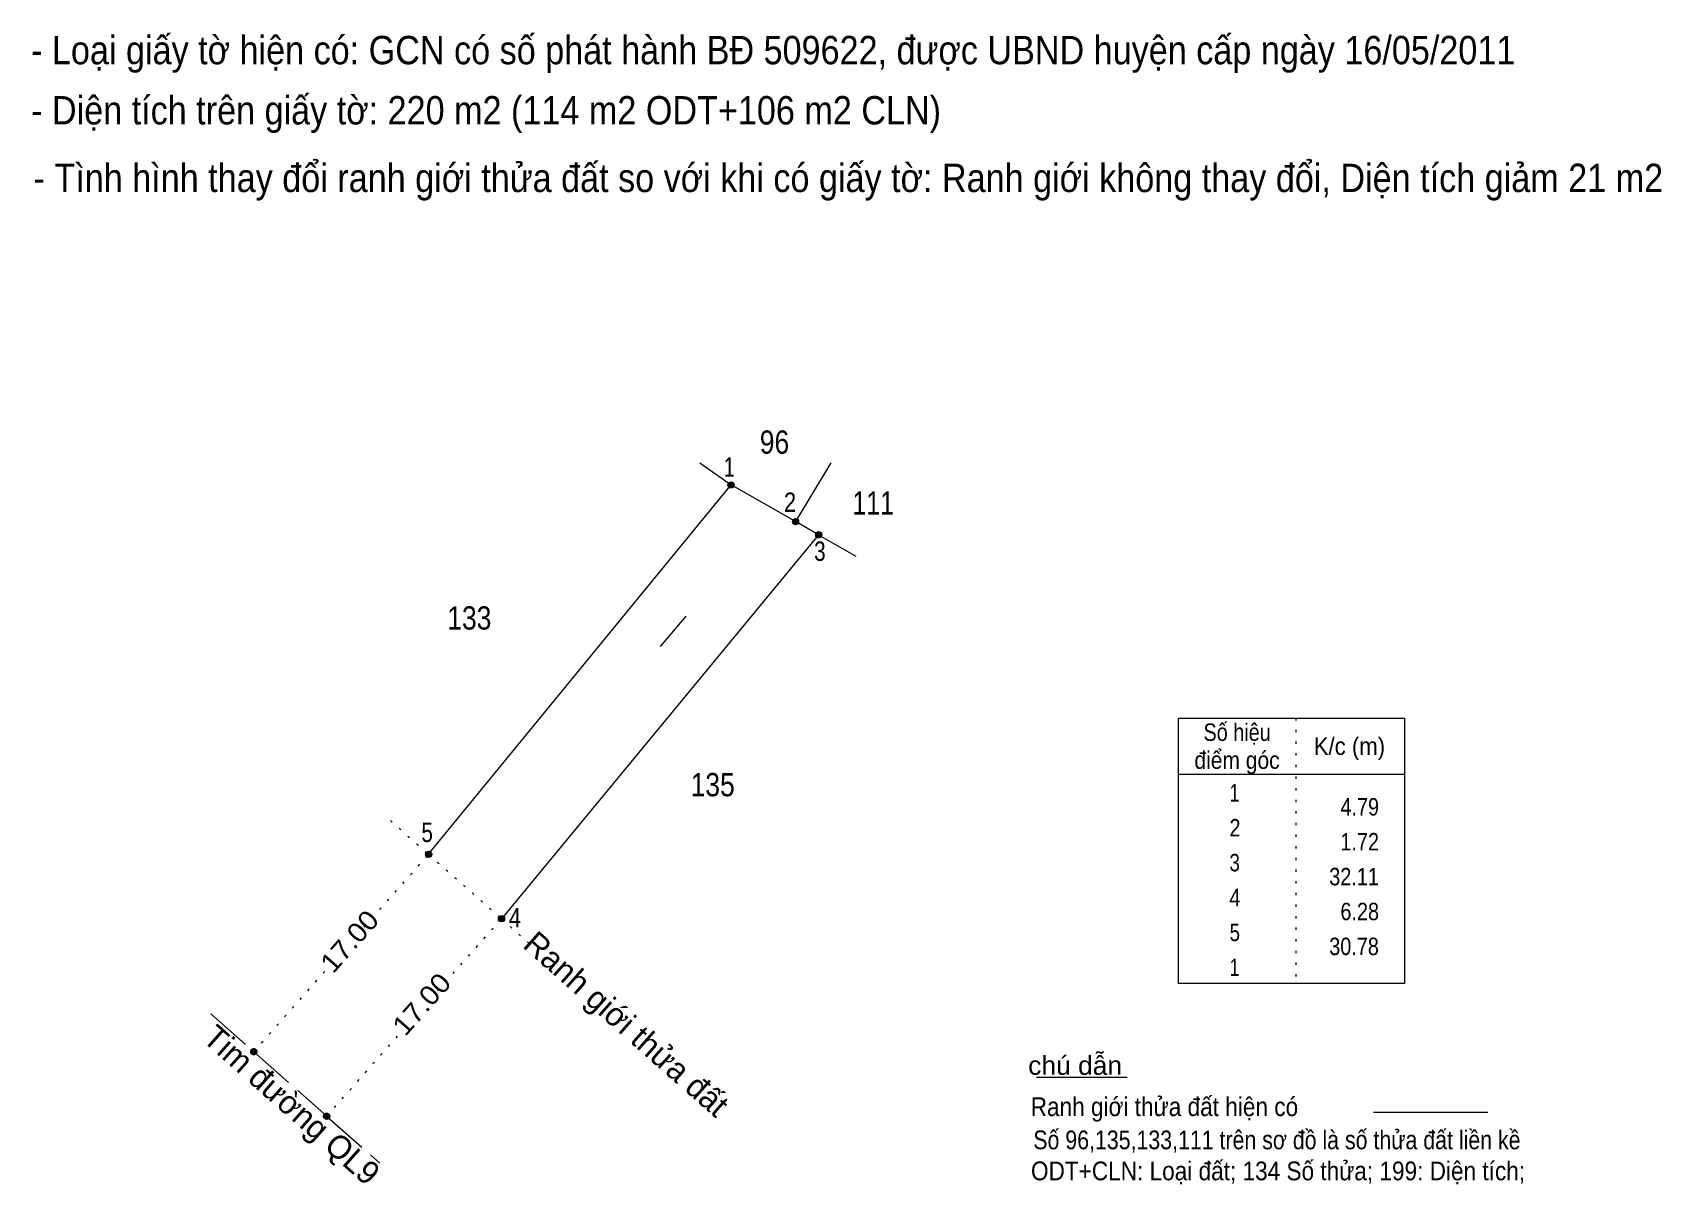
# Model space of a CAD drawing. Header units: metres. Extents: x 536771 to 537815, y 1837287 to 1837416.
# Drawn here: x 537134.4 to 537239.4, y 1837309.4 to 1837383.6 of the extents above; entities that cross this region are included whole.
import ezdxf
from ezdxf.enums import TextEntityAlignment as Align

# ---------------------------------------------------------------- set-up
doc = ezdxf.new("R2010")
doc.units = ezdxf.units.M
doc.header["$LTSCALE"] = 0.5
doc.linetypes.add('DOTTED', pattern=[1.5, 0.3, -1.2])
doc.linetypes.add('LONG_DASHED', pattern=[7.5, 6, -1.5])
for name, color, linetype, lineweight in [('10', 7, 'Continuous', 13), ('17', 7, 'Continuous', 13), ('50', 7, 'DOTTED', 13), ('6', 7, 'Continuous', 13), ('63', 7, 'Continuous', 13), ('8', 7, 'DOTTED', 13)]:
    doc.layers.add(name, color=color, linetype=linetype, lineweight=lineweight)
doc.layers.add('7', color=7, linetype='Continuous')

msp = doc.modelspace()

# ---------------------------------------------------------------- texts
at = {"layer": '6'}
for s, height, width, p in [('chú dẫn', 1.211, 1.05, (537198.61, 1837316.42)), ('Ranh giới thửa đất hiện có ', 1.211, 0.9, (537198.77, 1837313.76)), ('Số 96,135,133,111 trên sơ đồ là số thửa đất liền kề', 1.21, 0.85, (537198.94, 1837311.62)), ('ODT+CLN: Loại đất; 134 Số thửa; 199: Diện tích;', 1.21, 0.9, (537198.79, 1837309.62))]:
    msp.add_text(s, height=height, dxfattribs=dict(at, width=width)).set_placement(p)
at = {"layer": '63'}
for s, height, width, p in [('96', 1.5, 0.85, (537183.2, 1837356.47)), (' 1', 1.25, 0.75, (537179.69, 1837354.99)), (' 2', 1.25, 0.85, (537183.65, 1837352.72)), ('111', 1.5, 0.8, (537189.96, 1837352.54)), (' 3', 1.25, 0.8, (537185.55, 1837349.56)), (' 133', 1.5, 0.85, (537164, 1837345.13)), ('135', 1.5, 0.85, (537179.69, 1837334.38)), ('4.79', 1.125, 0.85, (537221.23, 1837333.14)), (' 5', 1.25, 0.8, (537160.23, 1837331.43)), ('1.72', 1.125, 0.85, (537221.23, 1837330.89)), ('32.11', 1.125, 0.85, (537221.22, 1837328.64)), ('6.28', 1.125, 0.85, (537221.23, 1837326.39)), (' 4', 1.25, 0.85, (537165.91, 1837325.92)), ('30.78', 1.125, 0.85, (537221.22, 1837324.14))]:
    msp.add_text(s, height=height, dxfattribs=dict(at, width=width)).set_placement(p, align=Align.RIGHT)
for s, width, p in [('Số hiệu', 0.85, (537212.08, 1837337.95)), ('K/c (m)', 0.95, (537219.32, 1837337.05)), ('điểm góc', 0.9, (537212.075, 1837336.15)), (' 1', 0.75, (537211.755, 1837334.04)), (' 2', 0.85, (537211.765, 1837331.79)), (' 3', 0.8, (537211.755, 1837329.54)), (' 4', 0.85, (537211.755, 1837327.29)), (' 5', 0.8, (537211.765, 1837325.04)), (' 1', 0.75, (537211.755, 1837322.79))]:
    msp.add_text(s, height=1.125, dxfattribs=dict(at, width=width)).set_placement(p, align=Align.CENTER)
at = {"layer": '63', "width": 1.1}
for p in [(537155.3221, 1837324.6158), (537159.9721, 1837320.5658)]:
    msp.add_text('17.00', height=1.25, rotation=48.481, dxfattribs=at).set_placement(p, align=Align.CENTER)
at = {"layer": '63'}
for s, rotation, p in [('Ranh giới thửa đất', 318.51, (537172.2082, 1837319.1458)), ('Tim đường QL9', 318.488, (537150.633, 1837313.9171))]:
    msp.add_text(s, height=1.5, rotation=rotation, dxfattribs=at).set_placement(p, align=Align.CENTER)
at = {"layer": '7', "width": 0.9}
for s, p in [('     - Loại giấy tờ hiện có: GCN có số phát hành BĐ 509622, được UBND huyện cấp ngày 16/05/2011', (537131.26, 1837381.58)), ('- Diện tích trên giấy tờ: 220 m2 (114 m2 ODT+106 m2 CLN)', (537134.32, 1837377.7)), ('     - Tình hình thay đổi ranh giới thửa đất so với khi có giấy tờ: Ranh giới không thay đổi, Diện tích giảm 21 m2', (537131.42, 1837373.34))]:
    msp.add_text(s, height=1.83, dxfattribs=at).set_placement(p)

# ---------------------------------------------------------------- hatches: boundary and pattern name
at = {"layer": '63'}
for points in [[(537179.65, 1837354.46, 1), (537179.25, 1837354.46, 1)], [(537183.81, 1837352.09, 1), (537183.41, 1837352.09, 1)], [(537185.3, 1837351.24, 1), (537184.9, 1837351.24, 1)], [(537160.15, 1837330.64, 1), (537159.75, 1837330.64, 1)], [(537164.85, 1837326.48, 1), (537164.45, 1837326.48, 1)], [(537148.88, 1837317.91, 1), (537148.48, 1837317.91, 1)], [(537153.58, 1837313.75, 1), (537153.18, 1837313.75, 1)]]:
    msp.add_hatch(color=256, dxfattribs=at).paths.add_polyline_path(points)

# ---------------------------------------------------------------- linework, layer by layer
at = {"layer": '10'}
for p, q in [((537177.44, 1837355.89), (537179.45, 1837354.46)), ((537185.89, 1837355.89), (537183.61, 1837352.09)), ((537159.95, 1837330.64), (537179.45, 1837354.46)), ((537185.1, 1837351.24), (537164.65, 1837326.48)), ((537185.1, 1837351.24), (537187.5, 1837349.87))]:
    msp.add_line(p, q, dxfattribs=at)
msp.add_lwpolyline([(537185.1, 1837351.24), (537183.61, 1837352.09), (537179.45, 1837354.46)], dxfattribs=at)
at = {"layer": '17'}
msp.add_line((537199.15, 1837316.26), (537205, 1837316.26), dxfattribs=at)
at = {"layer": '50'}
for p, q in [((537157.49, 1837332.81), (537159.95, 1837330.64)), ((537159.95, 1837330.64), (537164.65, 1837326.48)), ((537164.65, 1837326.48), (537166.64, 1837324.72))]:
    msp.add_line(p, q, dxfattribs=at)
at = {"layer": '50', "linetype": 'LONG_DASHED'}
for p, q in [((537145.9, 1837320.36), (537148.71, 1837317.89)), ((537148.68, 1837317.91), (537153.38, 1837313.75)), ((537153.4, 1837313.74), (537156.81, 1837310.73))]:
    msp.add_line(p, q, dxfattribs=at)
at = {"layer": '6'}
msp.add_line((537220.87, 1837314.02), (537228.25, 1837314.02), dxfattribs=at)
at = {"layer": '63'}
msp.add_line((537174.9, 1837344.03), (537176.56, 1837345.99), dxfattribs=at)
for points in [[(537215.86, 1837322.31), (537208.3, 1837322.31), (537208.3, 1837339.41), (537215.86, 1837339.41)], [(537215.86, 1837339.41), (537222.88, 1837339.41), (537222.88, 1837322.31), (537215.86, 1837322.31)], [(537208.3, 1837335.81), (537215.86, 1837335.81), (537222.88, 1837335.81)]]:
    msp.add_lwpolyline(points, dxfattribs=at)
for centre in [(537179.45, 1837354.46), (537183.61, 1837352.09), (537185.1, 1837351.24), (537159.95, 1837330.64), (537164.65, 1837326.48)]:
    msp.add_circle(centre, 0.2, dxfattribs=at)
at = {"layer": '63', "linetype": 'LONG_DASHED'}
for centre in [(537148.68, 1837317.91), (537153.38, 1837313.75)]:
    msp.add_circle(centre, 0.2, dxfattribs=at)
at = {"layer": '8'}
for p, q in [((537215.86, 1837339.41), (537215.86, 1837322.31)), ((537155.8, 1837325.95), (537159.95, 1837330.64)), ((537160.53, 1837321.83), (537164.65, 1837326.48)), ((537155.79, 1837325.94), (537155.8, 1837325.95)), ((537148.68, 1837317.91), (537153.51, 1837323.37)), ((537153.38, 1837313.75), (537158.24, 1837319.24))]:
    msp.add_line(p, q, dxfattribs=at)

msp.set_redraw_order([(e.dxf.handle, doc.entitydb.next_handle()) for e in msp.query("TEXT MTEXT ATTDEF DIMENSION ARC_DIMENSION")])  # texts and dimensions are drawn at this point

doc.saveas('drawing.dxf')
